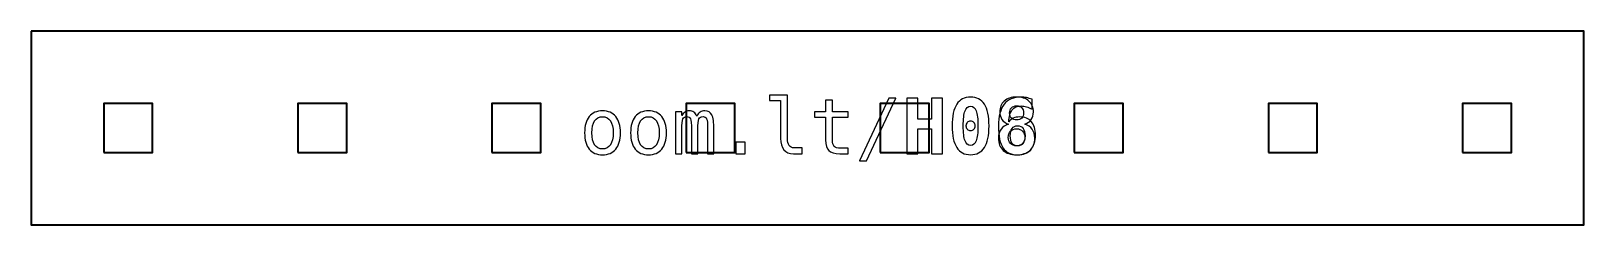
# Model space of a CAD drawing. Header units: centimetres. Extents: x -11.52 to -9.48, y -14.98 to -14.72.
import ezdxf

# ---------------------------------------------------------------- set-up
doc = ezdxf.new("R2010")
doc.units = ezdxf.units.CM
doc.header["$MEASUREMENT"] = 0
doc.layers.add('Layer 1', color=7, linetype='Continuous')

msp = doc.modelspace()

# ---------------------------------------------------------------- linework, layer by layer
at = {"layer": 'Layer 1', "color": 7, "lineweight": 35}
for points in [[(-11.42097, -14.88197), (-11.35697, -14.88197), (-11.35697, -14.81797), (-11.42097, -14.81797), (-11.42097, -14.88197)], [(-11.16697, -14.88197), (-11.10297, -14.88197), (-11.10297, -14.81797), (-11.16697, -14.81797), (-11.16697, -14.88197)], [(-10.91297, -14.88197), (-10.84897, -14.88197), (-10.84897, -14.81797), (-10.91297, -14.81797), (-10.91297, -14.88197)], [(-10.65897, -14.88197), (-10.59497, -14.88197), (-10.59497, -14.81797), (-10.65897, -14.81797), (-10.65897, -14.88197)], [(-10.40497, -14.88197), (-10.34097, -14.88197), (-10.34097, -14.81797), (-10.40497, -14.81797), (-10.40497, -14.88197)], [(-10.15097, -14.88197), (-10.08697, -14.88197), (-10.08697, -14.81797), (-10.15097, -14.81797), (-10.15097, -14.88197)], [(-9.89697, -14.88197), (-9.83297, -14.88197), (-9.83297, -14.81797), (-9.89697, -14.81797), (-9.89697, -14.88197)], [(-9.64297, -14.88197), (-9.57897, -14.88197), (-9.57897, -14.81797), (-9.64297, -14.81797), (-9.64297, -14.88197)]]:
    msp.add_lwpolyline(points, close=True, dxfattribs=at)
msp.add_open_spline([(-11.516, -14.723), (-11.516, -14.723), (-9.484, -14.723), (-9.484, -14.723), (-9.484, -14.723), (-9.484, -14.723), (-9.484, -14.977), (-9.484, -14.977), (-9.484, -14.977), (-9.484, -14.977), (-11.516, -14.977), (-11.516, -14.977), (-11.516, -14.977), (-11.516, -14.977), (-11.516, -14.723), (-11.516, -14.723)], degree=3, knots=[0, 0, 0, 0, 0.25, 0.25, 0.25, 0.25, 0.5, 0.5, 0.5, 0.5, 0.75, 0.75, 0.75, 0.75, 1, 1, 1, 1], dxfattribs=at)
at = {"layer": 'Layer 1', "color": 250}
for points, knots in [([(-10.52629, -14.8638), (-10.52629, -14.86784), (-10.52556, -14.87087), (-10.52407, -14.87292), (-10.52407, -14.87292), (-10.52259, -14.87497), (-10.52041, -14.876), (-10.51751, -14.876), (-10.51751, -14.876), (-10.51751, -14.876), (-10.50701, -14.876), (-10.50701, -14.876), (-10.50701, -14.876), (-10.50701, -14.876), (-10.50701, -14.88362), (-10.50701, -14.88362), (-10.50701, -14.88362), (-10.50701, -14.88362), (-10.51837, -14.88362), (-10.51837, -14.88362), (-10.51837, -14.88362), (-10.52376, -14.88362), (-10.52791, -14.88189), (-10.53086, -14.87844), (-10.53086, -14.87844), (-10.53381, -14.87499), (-10.53527, -14.8701), (-10.53527, -14.8638), (-10.53527, -14.8638), (-10.53527, -14.8638), (-10.53527, -14.81414), (-10.53527, -14.81414), (-10.53527, -14.81414), (-10.53527, -14.81414), (-10.54967, -14.81414), (-10.54967, -14.81414), (-10.54967, -14.81414), (-10.54967, -14.81414), (-10.54967, -14.8071), (-10.54967, -14.8071), (-10.54967, -14.8071), (-10.54967, -14.8071), (-10.52629, -14.8071), (-10.52629, -14.8071), (-10.52629, -14.8071), (-10.52629, -14.8071), (-10.52629, -14.8638), (-10.52629, -14.8638)], [0, 0, 0, 0, 0.0833333, 0.0833333, 0.0833333, 0.0833333, 0.1666667, 0.1666667, 0.1666667, 0.1666667, 0.25, 0.25, 0.25, 0.25, 0.3333333, 0.3333333, 0.3333333, 0.3333333, 0.4166667, 0.4166667, 0.4166667, 0.4166667, 0.5, 0.5, 0.5, 0.5, 0.5833333, 0.5833333, 0.5833333, 0.5833333, 0.6666667, 0.6666667, 0.6666667, 0.6666667, 0.75, 0.75, 0.75, 0.75, 0.8333333, 0.8333333, 0.8333333, 0.8333333, 0.9166667, 0.9166667, 0.9166667, 0.9166667, 1, 1, 1, 1]), ([(-10.52629, -14.8638), (-10.52629, -14.86784), (-10.52556, -14.87087), (-10.52407, -14.87292), (-10.52407, -14.87292), (-10.52259, -14.87497), (-10.52041, -14.876), (-10.51751, -14.876), (-10.51751, -14.876), (-10.51751, -14.876), (-10.50701, -14.876), (-10.50701, -14.876), (-10.50701, -14.876), (-10.50701, -14.876), (-10.50701, -14.88362), (-10.50701, -14.88362), (-10.50701, -14.88362), (-10.50701, -14.88362), (-10.51837, -14.88362), (-10.51837, -14.88362), (-10.51837, -14.88362), (-10.52376, -14.88362), (-10.52791, -14.88189), (-10.53086, -14.87844), (-10.53086, -14.87844), (-10.53381, -14.87499), (-10.53527, -14.8701), (-10.53527, -14.8638), (-10.53527, -14.8638), (-10.53527, -14.8638), (-10.53527, -14.81414), (-10.53527, -14.81414), (-10.53527, -14.81414), (-10.53527, -14.81414), (-10.54967, -14.81414), (-10.54967, -14.81414), (-10.54967, -14.81414), (-10.54967, -14.81414), (-10.54967, -14.8071), (-10.54967, -14.8071), (-10.54967, -14.8071), (-10.54967, -14.8071), (-10.52629, -14.8071), (-10.52629, -14.8071), (-10.52629, -14.8071), (-10.52629, -14.8071), (-10.52629, -14.8638), (-10.52629, -14.8638)], [0, 0, 0, 0, 0.0833333, 0.0833333, 0.0833333, 0.0833333, 0.1666667, 0.1666667, 0.1666667, 0.1666667, 0.25, 0.25, 0.25, 0.25, 0.3333333, 0.3333333, 0.3333333, 0.3333333, 0.4166667, 0.4166667, 0.4166667, 0.4166667, 0.5, 0.5, 0.5, 0.5, 0.5833333, 0.5833333, 0.5833333, 0.5833333, 0.6666667, 0.6666667, 0.6666667, 0.6666667, 0.75, 0.75, 0.75, 0.75, 0.8333333, 0.8333333, 0.8333333, 0.8333333, 0.9166667, 0.9166667, 0.9166667, 0.9166667, 1, 1, 1, 1]), ([(-10.39367, -14.81072), (-10.39367, -14.81072), (-10.38439, -14.81072), (-10.38439, -14.81072), (-10.38439, -14.81072), (-10.38439, -14.81072), (-10.42277, -14.8929), (-10.42277, -14.8929), (-10.42277, -14.8929), (-10.42277, -14.8929), (-10.43211, -14.8929), (-10.43211, -14.8929), (-10.43211, -14.8929), (-10.43211, -14.8929), (-10.39367, -14.81072), (-10.39367, -14.81072)], [0, 0, 0, 0, 0.25, 0.25, 0.25, 0.25, 0.5, 0.5, 0.5, 0.5, 0.75, 0.75, 0.75, 0.75, 1, 1, 1, 1]), ([(-10.39367, -14.81072), (-10.39367, -14.81072), (-10.38439, -14.81072), (-10.38439, -14.81072), (-10.38439, -14.81072), (-10.38439, -14.81072), (-10.42277, -14.8929), (-10.42277, -14.8929), (-10.42277, -14.8929), (-10.42277, -14.8929), (-10.43211, -14.8929), (-10.43211, -14.8929), (-10.43211, -14.8929), (-10.43211, -14.8929), (-10.39367, -14.81072), (-10.39367, -14.81072)], [0, 0, 0, 0, 0.25, 0.25, 0.25, 0.25, 0.5, 0.5, 0.5, 0.5, 0.75, 0.75, 0.75, 0.75, 1, 1, 1, 1]), ([(-10.37021, -14.81072), (-10.37021, -14.81072), (-10.35581, -14.81072), (-10.35581, -14.81072), (-10.35581, -14.81072), (-10.35581, -14.81072), (-10.35581, -14.8385), (-10.35581, -14.8385), (-10.35581, -14.8385), (-10.35581, -14.8385), (-10.33777, -14.8385), (-10.33777, -14.8385), (-10.33777, -14.8385), (-10.33777, -14.8385), (-10.33777, -14.81072), (-10.33777, -14.81072), (-10.33777, -14.81072), (-10.33777, -14.81072), (-10.32337, -14.81072), (-10.32337, -14.81072), (-10.32337, -14.81072), (-10.32337, -14.81072), (-10.32337, -14.88362), (-10.32337, -14.88362), (-10.32337, -14.88362), (-10.32337, -14.88362), (-10.33777, -14.88362), (-10.33777, -14.88362), (-10.33777, -14.88362), (-10.33777, -14.88362), (-10.33777, -14.8512), (-10.33777, -14.8512), (-10.33777, -14.8512), (-10.33777, -14.8512), (-10.35581, -14.8512), (-10.35581, -14.8512), (-10.35581, -14.8512), (-10.35581, -14.8512), (-10.35581, -14.88362), (-10.35581, -14.88362), (-10.35581, -14.88362), (-10.35581, -14.88362), (-10.37021, -14.88362), (-10.37021, -14.88362), (-10.37021, -14.88362), (-10.37021, -14.88362), (-10.37021, -14.81072), (-10.37021, -14.81072)], [0, 0, 0, 0, 0.0833333, 0.0833333, 0.0833333, 0.0833333, 0.1666667, 0.1666667, 0.1666667, 0.1666667, 0.25, 0.25, 0.25, 0.25, 0.3333333, 0.3333333, 0.3333333, 0.3333333, 0.4166667, 0.4166667, 0.4166667, 0.4166667, 0.5, 0.5, 0.5, 0.5, 0.5833333, 0.5833333, 0.5833333, 0.5833333, 0.6666667, 0.6666667, 0.6666667, 0.6666667, 0.75, 0.75, 0.75, 0.75, 0.8333333, 0.8333333, 0.8333333, 0.8333333, 0.9166667, 0.9166667, 0.9166667, 0.9166667, 1, 1, 1, 1]), ([(-10.37021, -14.81072), (-10.37021, -14.81072), (-10.35581, -14.81072), (-10.35581, -14.81072), (-10.35581, -14.81072), (-10.35581, -14.81072), (-10.35581, -14.8385), (-10.35581, -14.8385), (-10.35581, -14.8385), (-10.35581, -14.8385), (-10.33777, -14.8385), (-10.33777, -14.8385), (-10.33777, -14.8385), (-10.33777, -14.8385), (-10.33777, -14.81072), (-10.33777, -14.81072), (-10.33777, -14.81072), (-10.33777, -14.81072), (-10.32337, -14.81072), (-10.32337, -14.81072), (-10.32337, -14.81072), (-10.32337, -14.81072), (-10.32337, -14.88362), (-10.32337, -14.88362), (-10.32337, -14.88362), (-10.32337, -14.88362), (-10.33777, -14.88362), (-10.33777, -14.88362), (-10.33777, -14.88362), (-10.33777, -14.88362), (-10.33777, -14.8512), (-10.33777, -14.8512), (-10.33777, -14.8512), (-10.33777, -14.8512), (-10.35581, -14.8512), (-10.35581, -14.8512), (-10.35581, -14.8512), (-10.35581, -14.8512), (-10.35581, -14.88362), (-10.35581, -14.88362), (-10.35581, -14.88362), (-10.35581, -14.88362), (-10.37021, -14.88362), (-10.37021, -14.88362), (-10.37021, -14.88362), (-10.37021, -14.88362), (-10.37021, -14.81072), (-10.37021, -14.81072)], [0, 0, 0, 0, 0.0833333, 0.0833333, 0.0833333, 0.0833333, 0.1666667, 0.1666667, 0.1666667, 0.1666667, 0.25, 0.25, 0.25, 0.25, 0.3333333, 0.3333333, 0.3333333, 0.3333333, 0.4166667, 0.4166667, 0.4166667, 0.4166667, 0.5, 0.5, 0.5, 0.5, 0.5833333, 0.5833333, 0.5833333, 0.5833333, 0.6666667, 0.6666667, 0.6666667, 0.6666667, 0.75, 0.75, 0.75, 0.75, 0.8333333, 0.8333333, 0.8333333, 0.8333333, 0.9166667, 0.9166667, 0.9166667, 0.9166667, 1, 1, 1, 1]), ([(-10.31069, -14.84724), (-10.31069, -14.83462), (-10.30869, -14.82515), (-10.30469, -14.81885), (-10.30469, -14.81885), (-10.30067, -14.81255), (-10.29466, -14.8094), (-10.28661, -14.8094), (-10.28661, -14.8094), (-10.27854, -14.8094), (-10.27251, -14.81254), (-10.26849, -14.81882), (-10.26849, -14.81882), (-10.26449, -14.8251), (-10.26249, -14.83459), (-10.26249, -14.84724), (-10.26249, -14.84724), (-10.26249, -14.85987), (-10.26449, -14.86934), (-10.26849, -14.87562), (-10.26849, -14.87562), (-10.27251, -14.8819), (-10.27854, -14.88504), (-10.28661, -14.88504), (-10.28661, -14.88504), (-10.29466, -14.88504), (-10.30067, -14.88189), (-10.30469, -14.87559), (-10.30469, -14.87559), (-10.30869, -14.86929), (-10.31069, -14.85984), (-10.31069, -14.84724)], [0, 0, 0, 0, 0.125, 0.125, 0.125, 0.125, 0.25, 0.25, 0.25, 0.25, 0.375, 0.375, 0.375, 0.375, 0.5, 0.5, 0.5, 0.5, 0.625, 0.625, 0.625, 0.625, 0.75, 0.75, 0.75, 0.75, 0.875, 0.875, 0.875, 0.875, 1, 1, 1, 1]), ([(-10.31069, -14.84724), (-10.31069, -14.83462), (-10.30869, -14.82515), (-10.30469, -14.81885), (-10.30469, -14.81885), (-10.30067, -14.81255), (-10.29466, -14.8094), (-10.28661, -14.8094), (-10.28661, -14.8094), (-10.27854, -14.8094), (-10.27251, -14.81254), (-10.26849, -14.81882), (-10.26849, -14.81882), (-10.26449, -14.8251), (-10.26249, -14.83459), (-10.26249, -14.84724), (-10.26249, -14.84724), (-10.26249, -14.85987), (-10.26449, -14.86934), (-10.26849, -14.87562), (-10.26849, -14.87562), (-10.27251, -14.8819), (-10.27854, -14.88504), (-10.28661, -14.88504), (-10.28661, -14.88504), (-10.29466, -14.88504), (-10.30067, -14.88189), (-10.30469, -14.87559), (-10.30469, -14.87559), (-10.30869, -14.86929), (-10.31069, -14.85984), (-10.31069, -14.84724)], [0, 0, 0, 0, 0.125, 0.125, 0.125, 0.125, 0.25, 0.25, 0.25, 0.25, 0.375, 0.375, 0.375, 0.375, 0.5, 0.5, 0.5, 0.5, 0.625, 0.625, 0.625, 0.625, 0.75, 0.75, 0.75, 0.75, 0.875, 0.875, 0.875, 0.875, 1, 1, 1, 1]), ([(-10.23711, -14.84499), (-10.24079, -14.84372), (-10.24359, -14.84172), (-10.24551, -14.839), (-10.24551, -14.839), (-10.24742, -14.83629), (-10.24839, -14.83297), (-10.24839, -14.82902), (-10.24839, -14.82902), (-10.24839, -14.82297), (-10.24642, -14.81819), (-10.24247, -14.81467), (-10.24247, -14.81467), (-10.23854, -14.81115), (-10.23319, -14.8094), (-10.22641, -14.8094), (-10.22641, -14.8094), (-10.21961, -14.8094), (-10.21424, -14.81115), (-10.21031, -14.81467), (-10.21031, -14.81467), (-10.20636, -14.81819), (-10.20439, -14.82297), (-10.20439, -14.82902), (-10.20439, -14.82902), (-10.20439, -14.83294), (-10.20534, -14.83624), (-10.20722, -14.83895), (-10.20722, -14.83895), (-10.20911, -14.84167), (-10.21186, -14.84369), (-10.21547, -14.84499), (-10.21547, -14.84499), (-10.21144, -14.84622), (-10.20829, -14.84844), (-10.20601, -14.85164), (-10.20601, -14.85164), (-10.20372, -14.85482), (-10.20259, -14.85865), (-10.20259, -14.8631), (-10.20259, -14.8631), (-10.20259, -14.8701), (-10.20466, -14.87552), (-10.20879, -14.87932), (-10.20879, -14.87932), (-10.21292, -14.88314), (-10.21881, -14.88504), (-10.22641, -14.88504), (-10.22641, -14.88504), (-10.23399, -14.88504), (-10.23986, -14.88314), (-10.24399, -14.87932), (-10.24399, -14.87932), (-10.24812, -14.87552), (-10.25019, -14.8701), (-10.25019, -14.8631), (-10.25019, -14.8631), (-10.25019, -14.85862), (-10.24904, -14.85477), (-10.24672, -14.85159), (-10.24672, -14.85159), (-10.24441, -14.84839), (-10.24121, -14.84619), (-10.23711, -14.84499)], [0, 0, 0, 0, 0.0625, 0.0625, 0.0625, 0.0625, 0.125, 0.125, 0.125, 0.125, 0.1875, 0.1875, 0.1875, 0.1875, 0.25, 0.25, 0.25, 0.25, 0.3125, 0.3125, 0.3125, 0.3125, 0.375, 0.375, 0.375, 0.375, 0.4375, 0.4375, 0.4375, 0.4375, 0.5, 0.5, 0.5, 0.5, 0.5625, 0.5625, 0.5625, 0.5625, 0.625, 0.625, 0.625, 0.625, 0.6875, 0.6875, 0.6875, 0.6875, 0.75, 0.75, 0.75, 0.75, 0.8125, 0.8125, 0.8125, 0.8125, 0.875, 0.875, 0.875, 0.875, 0.9375, 0.9375, 0.9375, 0.9375, 1, 1, 1, 1]), ([(-10.20621, -14.81244), (-10.20621, -14.81244), (-10.20621, -14.82552), (-10.20621, -14.82552), (-10.20621, -14.82552), (-10.20877, -14.82405), (-10.21124, -14.82295), (-10.21361, -14.82222), (-10.21361, -14.82222), (-10.21596, -14.82149), (-10.21822, -14.82112), (-10.22041, -14.82112), (-10.22041, -14.82112), (-10.22561, -14.82112), (-10.22957, -14.82287), (-10.23229, -14.82637), (-10.23229, -14.82637), (-10.23501, -14.82987), (-10.23642, -14.83504), (-10.23656, -14.84187), (-10.23656, -14.84187), (-10.23502, -14.83975), (-10.23307, -14.83817), (-10.23071, -14.8371), (-10.23071, -14.8371), (-10.22832, -14.83605), (-10.22552, -14.83552), (-10.22231, -14.83552), (-10.22231, -14.83552), (-10.21572, -14.83552), (-10.21066, -14.8376), (-10.20707, -14.84175), (-10.20707, -14.84175), (-10.20349, -14.8459), (-10.20171, -14.85179), (-10.20171, -14.8594), (-10.20171, -14.8594), (-10.20171, -14.86757), (-10.20372, -14.8739), (-10.20774, -14.8784), (-10.20774, -14.8784), (-10.21176, -14.88289), (-10.21741, -14.88514), (-10.22471, -14.88514), (-10.22471, -14.88514), (-10.23359, -14.88514), (-10.24004, -14.88215), (-10.24406, -14.8762), (-10.24406, -14.8762), (-10.24807, -14.87024), (-10.25009, -14.86062), (-10.25009, -14.84734), (-10.25009, -14.84734), (-10.25009, -14.83472), (-10.24764, -14.82525), (-10.24272, -14.81895), (-10.24272, -14.81895), (-10.23781, -14.81265), (-10.23044, -14.8095), (-10.22061, -14.8095), (-10.22061, -14.8095), (-10.21832, -14.8095), (-10.21597, -14.80975), (-10.21356, -14.81024), (-10.21356, -14.81024), (-10.21112, -14.81072), (-10.20867, -14.81145), (-10.20621, -14.81244)], [0, 0, 0, 0, 0.0588235, 0.0588235, 0.0588235, 0.0588235, 0.1176471, 0.1176471, 0.1176471, 0.1176471, 0.1764706, 0.1764706, 0.1764706, 0.1764706, 0.2352941, 0.2352941, 0.2352941, 0.2352941, 0.2941176, 0.2941176, 0.2941176, 0.2941176, 0.3529412, 0.3529412, 0.3529412, 0.3529412, 0.4117647, 0.4117647, 0.4117647, 0.4117647, 0.4705882, 0.4705882, 0.4705882, 0.4705882, 0.5294118, 0.5294118, 0.5294118, 0.5294118, 0.5882353, 0.5882353, 0.5882353, 0.5882353, 0.6470588, 0.6470588, 0.6470588, 0.6470588, 0.7058824, 0.7058824, 0.7058824, 0.7058824, 0.7647059, 0.7647059, 0.7647059, 0.7647059, 0.8235294, 0.8235294, 0.8235294, 0.8235294, 0.8823529, 0.8823529, 0.8823529, 0.8823529, 0.9411765, 0.9411765, 0.9411765, 0.9411765, 1, 1, 1, 1]), ([(-10.76821, -14.82762), (-10.76062, -14.82762), (-10.75482, -14.83007), (-10.75081, -14.83499), (-10.75081, -14.83499), (-10.74679, -14.8399), (-10.74477, -14.84702), (-10.74477, -14.85632), (-10.74477, -14.85632), (-10.74477, -14.86567), (-10.74677, -14.87279), (-10.75077, -14.87769), (-10.75077, -14.87769), (-10.75479, -14.88259), (-10.76059, -14.88504), (-10.76821, -14.88504), (-10.76821, -14.88504), (-10.77581, -14.88504), (-10.78159, -14.88259), (-10.78561, -14.87769), (-10.78561, -14.87769), (-10.78961, -14.87279), (-10.79161, -14.86567), (-10.79161, -14.85632), (-10.79161, -14.85632), (-10.79161, -14.84702), (-10.78961, -14.8399), (-10.78561, -14.83499), (-10.78561, -14.83499), (-10.78159, -14.83007), (-10.77581, -14.82762), (-10.76821, -14.82762)], [0, 0, 0, 0, 0.125, 0.125, 0.125, 0.125, 0.25, 0.25, 0.25, 0.25, 0.375, 0.375, 0.375, 0.375, 0.5, 0.5, 0.5, 0.5, 0.625, 0.625, 0.625, 0.625, 0.75, 0.75, 0.75, 0.75, 0.875, 0.875, 0.875, 0.875, 1, 1, 1, 1]), ([(-10.76821, -14.82762), (-10.76062, -14.82762), (-10.75482, -14.83007), (-10.75081, -14.83499), (-10.75081, -14.83499), (-10.74679, -14.8399), (-10.74477, -14.84702), (-10.74477, -14.85632), (-10.74477, -14.85632), (-10.74477, -14.86567), (-10.74677, -14.87279), (-10.75077, -14.87769), (-10.75077, -14.87769), (-10.75479, -14.88259), (-10.76059, -14.88504), (-10.76821, -14.88504), (-10.76821, -14.88504), (-10.77581, -14.88504), (-10.78159, -14.88259), (-10.78561, -14.87769), (-10.78561, -14.87769), (-10.78961, -14.87279), (-10.79161, -14.86567), (-10.79161, -14.85632), (-10.79161, -14.85632), (-10.79161, -14.84702), (-10.78961, -14.8399), (-10.78561, -14.83499), (-10.78561, -14.83499), (-10.78159, -14.83007), (-10.77581, -14.82762), (-10.76821, -14.82762)], [0, 0, 0, 0, 0.125, 0.125, 0.125, 0.125, 0.25, 0.25, 0.25, 0.25, 0.375, 0.375, 0.375, 0.375, 0.5, 0.5, 0.5, 0.5, 0.625, 0.625, 0.625, 0.625, 0.75, 0.75, 0.75, 0.75, 0.875, 0.875, 0.875, 0.875, 1, 1, 1, 1]), ([(-10.70801, -14.82762), (-10.70042, -14.82762), (-10.69462, -14.83007), (-10.69061, -14.83499), (-10.69061, -14.83499), (-10.68659, -14.8399), (-10.68457, -14.84702), (-10.68457, -14.85632), (-10.68457, -14.85632), (-10.68457, -14.86567), (-10.68657, -14.87279), (-10.69057, -14.87769), (-10.69057, -14.87769), (-10.69459, -14.88259), (-10.70039, -14.88504), (-10.70801, -14.88504), (-10.70801, -14.88504), (-10.71561, -14.88504), (-10.72139, -14.88259), (-10.72541, -14.87769), (-10.72541, -14.87769), (-10.72941, -14.87279), (-10.73141, -14.86567), (-10.73141, -14.85632), (-10.73141, -14.85632), (-10.73141, -14.84702), (-10.72941, -14.8399), (-10.72541, -14.83499), (-10.72541, -14.83499), (-10.72139, -14.83007), (-10.71561, -14.82762), (-10.70801, -14.82762)], [0, 0, 0, 0, 0.125, 0.125, 0.125, 0.125, 0.25, 0.25, 0.25, 0.25, 0.375, 0.375, 0.375, 0.375, 0.5, 0.5, 0.5, 0.5, 0.625, 0.625, 0.625, 0.625, 0.75, 0.75, 0.75, 0.75, 0.875, 0.875, 0.875, 0.875, 1, 1, 1, 1]), ([(-10.70801, -14.82762), (-10.70042, -14.82762), (-10.69462, -14.83007), (-10.69061, -14.83499), (-10.69061, -14.83499), (-10.68659, -14.8399), (-10.68457, -14.84702), (-10.68457, -14.85632), (-10.68457, -14.85632), (-10.68457, -14.86567), (-10.68657, -14.87279), (-10.69057, -14.87769), (-10.69057, -14.87769), (-10.69459, -14.88259), (-10.70039, -14.88504), (-10.70801, -14.88504), (-10.70801, -14.88504), (-10.71561, -14.88504), (-10.72139, -14.88259), (-10.72541, -14.87769), (-10.72541, -14.87769), (-10.72941, -14.87279), (-10.73141, -14.86567), (-10.73141, -14.85632), (-10.73141, -14.85632), (-10.73141, -14.84702), (-10.72941, -14.8399), (-10.72541, -14.83499), (-10.72541, -14.83499), (-10.72139, -14.83007), (-10.71561, -14.82762), (-10.70801, -14.82762)], [0, 0, 0, 0, 0.125, 0.125, 0.125, 0.125, 0.25, 0.25, 0.25, 0.25, 0.375, 0.375, 0.375, 0.375, 0.5, 0.5, 0.5, 0.5, 0.625, 0.625, 0.625, 0.625, 0.75, 0.75, 0.75, 0.75, 0.875, 0.875, 0.875, 0.875, 1, 1, 1, 1]), ([(-10.64489, -14.8345), (-10.64379, -14.83215), (-10.64237, -14.83042), (-10.64066, -14.8293), (-10.64066, -14.8293), (-10.63896, -14.82819), (-10.63689, -14.82762), (-10.63449, -14.82762), (-10.63449, -14.82762), (-10.63009, -14.82762), (-10.62699, -14.82932), (-10.62519, -14.83272), (-10.62519, -14.83272), (-10.62337, -14.83612), (-10.62247, -14.84252), (-10.62247, -14.85194), (-10.62247, -14.85194), (-10.62247, -14.85194), (-10.62247, -14.88362), (-10.62247, -14.88362), (-10.62247, -14.88362), (-10.62247, -14.88362), (-10.63067, -14.88362), (-10.63067, -14.88362), (-10.63067, -14.88362), (-10.63067, -14.88362), (-10.63067, -14.85232), (-10.63067, -14.85232), (-10.63067, -14.85232), (-10.63067, -14.8446), (-10.63111, -14.83982), (-10.63197, -14.83794), (-10.63197, -14.83794), (-10.63282, -14.83607), (-10.63441, -14.83514), (-10.63669, -14.83514), (-10.63669, -14.83514), (-10.63929, -14.83514), (-10.64107, -14.83614), (-10.64204, -14.83814), (-10.64204, -14.83814), (-10.64299, -14.84014), (-10.64347, -14.84487), (-10.64347, -14.85232), (-10.64347, -14.85232), (-10.64347, -14.85232), (-10.64347, -14.88362), (-10.64347, -14.88362), (-10.64347, -14.88362), (-10.64347, -14.88362), (-10.65167, -14.88362), (-10.65167, -14.88362), (-10.65167, -14.88362), (-10.65167, -14.88362), (-10.65167, -14.85232), (-10.65167, -14.85232), (-10.65167, -14.85232), (-10.65167, -14.8445), (-10.65214, -14.83969), (-10.65307, -14.83787), (-10.65307, -14.83787), (-10.65399, -14.83605), (-10.65566, -14.83514), (-10.65807, -14.83514), (-10.65807, -14.83514), (-10.66046, -14.83514), (-10.66211, -14.83614), (-10.66302, -14.83814), (-10.66302, -14.83814), (-10.66396, -14.84014), (-10.66442, -14.84487), (-10.66442, -14.85232), (-10.66442, -14.85232), (-10.66442, -14.85232), (-10.66442, -14.88362), (-10.66442, -14.88362), (-10.66442, -14.88362), (-10.66442, -14.88362), (-10.67257, -14.88362), (-10.67257, -14.88362), (-10.67257, -14.88362), (-10.67257, -14.88362), (-10.67257, -14.82894), (-10.67257, -14.82894), (-10.67257, -14.82894), (-10.67257, -14.82894), (-10.66442, -14.82894), (-10.66442, -14.82894), (-10.66442, -14.82894), (-10.66442, -14.82894), (-10.66442, -14.83362), (-10.66442, -14.83362), (-10.66442, -14.83362), (-10.66336, -14.83167), (-10.66201, -14.83019), (-10.66039, -14.82915), (-10.66039, -14.82915), (-10.65879, -14.82814), (-10.65696, -14.82762), (-10.65491, -14.82762), (-10.65491, -14.82762), (-10.65242, -14.82762), (-10.65037, -14.82819), (-10.64872, -14.82932), (-10.64872, -14.82932), (-10.64707, -14.83047), (-10.64581, -14.83219), (-10.64489, -14.8345)], [0, 0, 0, 0, 0.037037, 0.037037, 0.037037, 0.037037, 0.0740741, 0.0740741, 0.0740741, 0.0740741, 0.1111111, 0.1111111, 0.1111111, 0.1111111, 0.1481481, 0.1481481, 0.1481481, 0.1481481, 0.1851852, 0.1851852, 0.1851852, 0.1851852, 0.2222222, 0.2222222, 0.2222222, 0.2222222, 0.2592593, 0.2592593, 0.2592593, 0.2592593, 0.2962963, 0.2962963, 0.2962963, 0.2962963, 0.3333333, 0.3333333, 0.3333333, 0.3333333, 0.3703704, 0.3703704, 0.3703704, 0.3703704, 0.4074074, 0.4074074, 0.4074074, 0.4074074, 0.4444444, 0.4444444, 0.4444444, 0.4444444, 0.4814815, 0.4814815, 0.4814815, 0.4814815, 0.5185185, 0.5185185, 0.5185185, 0.5185185, 0.5555556, 0.5555556, 0.5555556, 0.5555556, 0.5925926, 0.5925926, 0.5925926, 0.5925926, 0.6296296, 0.6296296, 0.6296296, 0.6296296, 0.6666667, 0.6666667, 0.6666667, 0.6666667, 0.7037037, 0.7037037, 0.7037037, 0.7037037, 0.7407407, 0.7407407, 0.7407407, 0.7407407, 0.7777778, 0.7777778, 0.7777778, 0.7777778, 0.8148148, 0.8148148, 0.8148148, 0.8148148, 0.8518519, 0.8518519, 0.8518519, 0.8518519, 0.8888889, 0.8888889, 0.8888889, 0.8888889, 0.9259259, 0.9259259, 0.9259259, 0.9259259, 0.962963, 0.962963, 0.962963, 0.962963, 1, 1, 1, 1]), ([(-10.64489, -14.8345), (-10.64379, -14.83215), (-10.64237, -14.83042), (-10.64066, -14.8293), (-10.64066, -14.8293), (-10.63896, -14.82819), (-10.63689, -14.82762), (-10.63449, -14.82762), (-10.63449, -14.82762), (-10.63009, -14.82762), (-10.62699, -14.82932), (-10.62519, -14.83272), (-10.62519, -14.83272), (-10.62337, -14.83612), (-10.62247, -14.84252), (-10.62247, -14.85194), (-10.62247, -14.85194), (-10.62247, -14.85194), (-10.62247, -14.88362), (-10.62247, -14.88362), (-10.62247, -14.88362), (-10.62247, -14.88362), (-10.63067, -14.88362), (-10.63067, -14.88362), (-10.63067, -14.88362), (-10.63067, -14.88362), (-10.63067, -14.85232), (-10.63067, -14.85232), (-10.63067, -14.85232), (-10.63067, -14.8446), (-10.63111, -14.83982), (-10.63197, -14.83794), (-10.63197, -14.83794), (-10.63282, -14.83607), (-10.63441, -14.83514), (-10.63669, -14.83514), (-10.63669, -14.83514), (-10.63929, -14.83514), (-10.64107, -14.83614), (-10.64204, -14.83814), (-10.64204, -14.83814), (-10.64299, -14.84014), (-10.64347, -14.84487), (-10.64347, -14.85232), (-10.64347, -14.85232), (-10.64347, -14.85232), (-10.64347, -14.88362), (-10.64347, -14.88362), (-10.64347, -14.88362), (-10.64347, -14.88362), (-10.65167, -14.88362), (-10.65167, -14.88362), (-10.65167, -14.88362), (-10.65167, -14.88362), (-10.65167, -14.85232), (-10.65167, -14.85232), (-10.65167, -14.85232), (-10.65167, -14.8445), (-10.65214, -14.83969), (-10.65307, -14.83787), (-10.65307, -14.83787), (-10.65399, -14.83605), (-10.65566, -14.83514), (-10.65807, -14.83514), (-10.65807, -14.83514), (-10.66046, -14.83514), (-10.66211, -14.83614), (-10.66302, -14.83814), (-10.66302, -14.83814), (-10.66396, -14.84014), (-10.66442, -14.84487), (-10.66442, -14.85232), (-10.66442, -14.85232), (-10.66442, -14.85232), (-10.66442, -14.88362), (-10.66442, -14.88362), (-10.66442, -14.88362), (-10.66442, -14.88362), (-10.67257, -14.88362), (-10.67257, -14.88362), (-10.67257, -14.88362), (-10.67257, -14.88362), (-10.67257, -14.82894), (-10.67257, -14.82894), (-10.67257, -14.82894), (-10.67257, -14.82894), (-10.66442, -14.82894), (-10.66442, -14.82894), (-10.66442, -14.82894), (-10.66442, -14.82894), (-10.66442, -14.83362), (-10.66442, -14.83362), (-10.66442, -14.83362), (-10.66336, -14.83167), (-10.66201, -14.83019), (-10.66039, -14.82915), (-10.66039, -14.82915), (-10.65879, -14.82814), (-10.65696, -14.82762), (-10.65491, -14.82762), (-10.65491, -14.82762), (-10.65242, -14.82762), (-10.65037, -14.82819), (-10.64872, -14.82932), (-10.64872, -14.82932), (-10.64707, -14.83047), (-10.64581, -14.83219), (-10.64489, -14.8345)], [0, 0, 0, 0, 0.037037, 0.037037, 0.037037, 0.037037, 0.0740741, 0.0740741, 0.0740741, 0.0740741, 0.1111111, 0.1111111, 0.1111111, 0.1111111, 0.1481481, 0.1481481, 0.1481481, 0.1481481, 0.1851852, 0.1851852, 0.1851852, 0.1851852, 0.2222222, 0.2222222, 0.2222222, 0.2222222, 0.2592593, 0.2592593, 0.2592593, 0.2592593, 0.2962963, 0.2962963, 0.2962963, 0.2962963, 0.3333333, 0.3333333, 0.3333333, 0.3333333, 0.3703704, 0.3703704, 0.3703704, 0.3703704, 0.4074074, 0.4074074, 0.4074074, 0.4074074, 0.4444444, 0.4444444, 0.4444444, 0.4444444, 0.4814815, 0.4814815, 0.4814815, 0.4814815, 0.5185185, 0.5185185, 0.5185185, 0.5185185, 0.5555556, 0.5555556, 0.5555556, 0.5555556, 0.5925926, 0.5925926, 0.5925926, 0.5925926, 0.6296296, 0.6296296, 0.6296296, 0.6296296, 0.6666667, 0.6666667, 0.6666667, 0.6666667, 0.7037037, 0.7037037, 0.7037037, 0.7037037, 0.7407407, 0.7407407, 0.7407407, 0.7407407, 0.7777778, 0.7777778, 0.7777778, 0.7777778, 0.8148148, 0.8148148, 0.8148148, 0.8148148, 0.8518519, 0.8518519, 0.8518519, 0.8518519, 0.8888889, 0.8888889, 0.8888889, 0.8888889, 0.9259259, 0.9259259, 0.9259259, 0.9259259, 0.962963, 0.962963, 0.962963, 0.962963, 1, 1, 1, 1]), ([(-10.46731, -14.8134), (-10.46731, -14.8134), (-10.46731, -14.82894), (-10.46731, -14.82894), (-10.46731, -14.82894), (-10.46731, -14.82894), (-10.44689, -14.82894), (-10.44689, -14.82894), (-10.44689, -14.82894), (-10.44689, -14.82894), (-10.44689, -14.83592), (-10.44689, -14.83592), (-10.44689, -14.83592), (-10.44689, -14.83592), (-10.46731, -14.83592), (-10.46731, -14.83592), (-10.46731, -14.83592), (-10.46731, -14.83592), (-10.46731, -14.8656), (-10.46731, -14.8656), (-10.46731, -14.8656), (-10.46731, -14.86964), (-10.46654, -14.87245), (-10.46501, -14.87404), (-10.46501, -14.87404), (-10.46347, -14.87564), (-10.46081, -14.87644), (-10.45701, -14.87644), (-10.45701, -14.87644), (-10.45701, -14.87644), (-10.44689, -14.87644), (-10.44689, -14.87644), (-10.44689, -14.87644), (-10.44689, -14.87644), (-10.44689, -14.88362), (-10.44689, -14.88362), (-10.44689, -14.88362), (-10.44689, -14.88362), (-10.45787, -14.88362), (-10.45787, -14.88362), (-10.45787, -14.88362), (-10.46462, -14.88362), (-10.46937, -14.88227), (-10.47214, -14.87957), (-10.47214, -14.87957), (-10.47491, -14.87687), (-10.47629, -14.8722), (-10.47629, -14.8656), (-10.47629, -14.8656), (-10.47629, -14.8656), (-10.47629, -14.83592), (-10.47629, -14.83592), (-10.47629, -14.83592), (-10.47629, -14.83592), (-10.49089, -14.83592), (-10.49089, -14.83592), (-10.49089, -14.83592), (-10.49089, -14.83592), (-10.49089, -14.82894), (-10.49089, -14.82894), (-10.49089, -14.82894), (-10.49089, -14.82894), (-10.47629, -14.82894), (-10.47629, -14.82894), (-10.47629, -14.82894), (-10.47629, -14.82894), (-10.47629, -14.8134), (-10.47629, -14.8134), (-10.47629, -14.8134), (-10.47629, -14.8134), (-10.46731, -14.8134), (-10.46731, -14.8134)], [0, 0, 0, 0, 0.0555556, 0.0555556, 0.0555556, 0.0555556, 0.1111111, 0.1111111, 0.1111111, 0.1111111, 0.1666667, 0.1666667, 0.1666667, 0.1666667, 0.2222222, 0.2222222, 0.2222222, 0.2222222, 0.2777778, 0.2777778, 0.2777778, 0.2777778, 0.3333333, 0.3333333, 0.3333333, 0.3333333, 0.3888889, 0.3888889, 0.3888889, 0.3888889, 0.4444444, 0.4444444, 0.4444444, 0.4444444, 0.5, 0.5, 0.5, 0.5, 0.5555556, 0.5555556, 0.5555556, 0.5555556, 0.6111111, 0.6111111, 0.6111111, 0.6111111, 0.6666667, 0.6666667, 0.6666667, 0.6666667, 0.7222222, 0.7222222, 0.7222222, 0.7222222, 0.7777778, 0.7777778, 0.7777778, 0.7777778, 0.8333333, 0.8333333, 0.8333333, 0.8333333, 0.8888889, 0.8888889, 0.8888889, 0.8888889, 0.9444444, 0.9444444, 0.9444444, 0.9444444, 1, 1, 1, 1]), ([(-10.46731, -14.8134), (-10.46731, -14.8134), (-10.46731, -14.82894), (-10.46731, -14.82894), (-10.46731, -14.82894), (-10.46731, -14.82894), (-10.44689, -14.82894), (-10.44689, -14.82894), (-10.44689, -14.82894), (-10.44689, -14.82894), (-10.44689, -14.83592), (-10.44689, -14.83592), (-10.44689, -14.83592), (-10.44689, -14.83592), (-10.46731, -14.83592), (-10.46731, -14.83592), (-10.46731, -14.83592), (-10.46731, -14.83592), (-10.46731, -14.8656), (-10.46731, -14.8656), (-10.46731, -14.8656), (-10.46731, -14.86964), (-10.46654, -14.87245), (-10.46501, -14.87404), (-10.46501, -14.87404), (-10.46347, -14.87564), (-10.46081, -14.87644), (-10.45701, -14.87644), (-10.45701, -14.87644), (-10.45701, -14.87644), (-10.44689, -14.87644), (-10.44689, -14.87644), (-10.44689, -14.87644), (-10.44689, -14.87644), (-10.44689, -14.88362), (-10.44689, -14.88362), (-10.44689, -14.88362), (-10.44689, -14.88362), (-10.45787, -14.88362), (-10.45787, -14.88362), (-10.45787, -14.88362), (-10.46462, -14.88362), (-10.46937, -14.88227), (-10.47214, -14.87957), (-10.47214, -14.87957), (-10.47491, -14.87687), (-10.47629, -14.8722), (-10.47629, -14.8656), (-10.47629, -14.8656), (-10.47629, -14.8656), (-10.47629, -14.83592), (-10.47629, -14.83592), (-10.47629, -14.83592), (-10.47629, -14.83592), (-10.49089, -14.83592), (-10.49089, -14.83592), (-10.49089, -14.83592), (-10.49089, -14.83592), (-10.49089, -14.82894), (-10.49089, -14.82894), (-10.49089, -14.82894), (-10.49089, -14.82894), (-10.47629, -14.82894), (-10.47629, -14.82894), (-10.47629, -14.82894), (-10.47629, -14.82894), (-10.47629, -14.8134), (-10.47629, -14.8134), (-10.47629, -14.8134), (-10.47629, -14.8134), (-10.46731, -14.8134), (-10.46731, -14.8134)], [0, 0, 0, 0, 0.0555556, 0.0555556, 0.0555556, 0.0555556, 0.1111111, 0.1111111, 0.1111111, 0.1111111, 0.1666667, 0.1666667, 0.1666667, 0.1666667, 0.2222222, 0.2222222, 0.2222222, 0.2222222, 0.2777778, 0.2777778, 0.2777778, 0.2777778, 0.3333333, 0.3333333, 0.3333333, 0.3333333, 0.3888889, 0.3888889, 0.3888889, 0.3888889, 0.4444444, 0.4444444, 0.4444444, 0.4444444, 0.5, 0.5, 0.5, 0.5, 0.5555556, 0.5555556, 0.5555556, 0.5555556, 0.6111111, 0.6111111, 0.6111111, 0.6111111, 0.6666667, 0.6666667, 0.6666667, 0.6666667, 0.7222222, 0.7222222, 0.7222222, 0.7222222, 0.7777778, 0.7777778, 0.7777778, 0.7777778, 0.8333333, 0.8333333, 0.8333333, 0.8333333, 0.8888889, 0.8888889, 0.8888889, 0.8888889, 0.9444444, 0.9444444, 0.9444444, 0.9444444, 1, 1, 1, 1]), ([(-10.28661, -14.8216), (-10.28994, -14.8216), (-10.29236, -14.82364), (-10.29389, -14.8277), (-10.29389, -14.8277), (-10.29542, -14.83179), (-10.29619, -14.83829), (-10.29619, -14.84724), (-10.29619, -14.84724), (-10.29619, -14.85617), (-10.29542, -14.86265), (-10.29389, -14.86674), (-10.29389, -14.86674), (-10.29236, -14.8708), (-10.28994, -14.87284), (-10.28661, -14.87284), (-10.28661, -14.87284), (-10.28326, -14.87284), (-10.28082, -14.8708), (-10.27929, -14.86674), (-10.27929, -14.86674), (-10.27776, -14.86265), (-10.27699, -14.85617), (-10.27699, -14.84724), (-10.27699, -14.84724), (-10.27699, -14.83829), (-10.27776, -14.83179), (-10.27929, -14.8277), (-10.27929, -14.8277), (-10.28082, -14.82364), (-10.28326, -14.8216), (-10.28661, -14.8216)], [0, 0, 0, 0, 0.125, 0.125, 0.125, 0.125, 0.25, 0.25, 0.25, 0.25, 0.375, 0.375, 0.375, 0.375, 0.5, 0.5, 0.5, 0.5, 0.625, 0.625, 0.625, 0.625, 0.75, 0.75, 0.75, 0.75, 0.875, 0.875, 0.875, 0.875, 1, 1, 1, 1]), ([(-10.28661, -14.8216), (-10.28994, -14.8216), (-10.29236, -14.82364), (-10.29389, -14.8277), (-10.29389, -14.8277), (-10.29542, -14.83179), (-10.29619, -14.83829), (-10.29619, -14.84724), (-10.29619, -14.84724), (-10.29619, -14.85617), (-10.29542, -14.86265), (-10.29389, -14.86674), (-10.29389, -14.86674), (-10.29236, -14.8708), (-10.28994, -14.87284), (-10.28661, -14.87284), (-10.28661, -14.87284), (-10.28326, -14.87284), (-10.28082, -14.8708), (-10.27929, -14.86674), (-10.27929, -14.86674), (-10.27776, -14.86265), (-10.27699, -14.85617), (-10.27699, -14.84724), (-10.27699, -14.84724), (-10.27699, -14.83829), (-10.27776, -14.83179), (-10.27929, -14.8277), (-10.27929, -14.8277), (-10.28082, -14.82364), (-10.28326, -14.8216), (-10.28661, -14.8216)], [0, 0, 0, 0, 0.125, 0.125, 0.125, 0.125, 0.25, 0.25, 0.25, 0.25, 0.375, 0.375, 0.375, 0.375, 0.5, 0.5, 0.5, 0.5, 0.625, 0.625, 0.625, 0.625, 0.75, 0.75, 0.75, 0.75, 0.875, 0.875, 0.875, 0.875, 1, 1, 1, 1]), ([(-10.23559, -14.8302), (-10.23559, -14.83305), (-10.23477, -14.83534), (-10.23312, -14.837), (-10.23312, -14.837), (-10.23149, -14.83869), (-10.22924, -14.83952), (-10.22641, -14.83952), (-10.22641, -14.83952), (-10.22356, -14.83952), (-10.22129, -14.83869), (-10.21966, -14.837), (-10.21966, -14.837), (-10.21801, -14.83534), (-10.21719, -14.83305), (-10.21719, -14.8302), (-10.21719, -14.8302), (-10.21719, -14.82737), (-10.21801, -14.82514), (-10.21966, -14.82349), (-10.21966, -14.82349), (-10.22129, -14.82184), (-10.22356, -14.82102), (-10.22641, -14.82102), (-10.22641, -14.82102), (-10.22921, -14.82102), (-10.23144, -14.82185), (-10.23311, -14.8235), (-10.23311, -14.8235), (-10.23476, -14.82517), (-10.23559, -14.8274), (-10.23559, -14.8302)], [0, 0, 0, 0, 0.125, 0.125, 0.125, 0.125, 0.25, 0.25, 0.25, 0.25, 0.375, 0.375, 0.375, 0.375, 0.5, 0.5, 0.5, 0.5, 0.625, 0.625, 0.625, 0.625, 0.75, 0.75, 0.75, 0.75, 0.875, 0.875, 0.875, 0.875, 1, 1, 1, 1]), ([(-10.76821, -14.83524), (-10.77277, -14.83524), (-10.77622, -14.837), (-10.77857, -14.84055), (-10.77857, -14.84055), (-10.78092, -14.8441), (-10.78209, -14.84937), (-10.78209, -14.85632), (-10.78209, -14.85632), (-10.78209, -14.86325), (-10.78092, -14.8685), (-10.77857, -14.87207), (-10.77857, -14.87207), (-10.77622, -14.87564), (-10.77277, -14.87742), (-10.76821, -14.87742), (-10.76821, -14.87742), (-10.76362, -14.87742), (-10.76016, -14.87564), (-10.75781, -14.87207), (-10.75781, -14.87207), (-10.75546, -14.8685), (-10.75429, -14.86325), (-10.75429, -14.85632), (-10.75429, -14.85632), (-10.75429, -14.84937), (-10.75546, -14.8441), (-10.75781, -14.84055), (-10.75781, -14.84055), (-10.76016, -14.837), (-10.76362, -14.83524), (-10.76821, -14.83524)], [0, 0, 0, 0, 0.125, 0.125, 0.125, 0.125, 0.25, 0.25, 0.25, 0.25, 0.375, 0.375, 0.375, 0.375, 0.5, 0.5, 0.5, 0.5, 0.625, 0.625, 0.625, 0.625, 0.75, 0.75, 0.75, 0.75, 0.875, 0.875, 0.875, 0.875, 1, 1, 1, 1]), ([(-10.76821, -14.83524), (-10.77277, -14.83524), (-10.77622, -14.837), (-10.77857, -14.84055), (-10.77857, -14.84055), (-10.78092, -14.8441), (-10.78209, -14.84937), (-10.78209, -14.85632), (-10.78209, -14.85632), (-10.78209, -14.86325), (-10.78092, -14.8685), (-10.77857, -14.87207), (-10.77857, -14.87207), (-10.77622, -14.87564), (-10.77277, -14.87742), (-10.76821, -14.87742), (-10.76821, -14.87742), (-10.76362, -14.87742), (-10.76016, -14.87564), (-10.75781, -14.87207), (-10.75781, -14.87207), (-10.75546, -14.8685), (-10.75429, -14.86325), (-10.75429, -14.85632), (-10.75429, -14.85632), (-10.75429, -14.84937), (-10.75546, -14.8441), (-10.75781, -14.84055), (-10.75781, -14.84055), (-10.76016, -14.837), (-10.76362, -14.83524), (-10.76821, -14.83524)], [0, 0, 0, 0, 0.125, 0.125, 0.125, 0.125, 0.25, 0.25, 0.25, 0.25, 0.375, 0.375, 0.375, 0.375, 0.5, 0.5, 0.5, 0.5, 0.625, 0.625, 0.625, 0.625, 0.75, 0.75, 0.75, 0.75, 0.875, 0.875, 0.875, 0.875, 1, 1, 1, 1]), ([(-10.70801, -14.83524), (-10.71257, -14.83524), (-10.71602, -14.837), (-10.71837, -14.84055), (-10.71837, -14.84055), (-10.72072, -14.8441), (-10.72189, -14.84937), (-10.72189, -14.85632), (-10.72189, -14.85632), (-10.72189, -14.86325), (-10.72072, -14.8685), (-10.71837, -14.87207), (-10.71837, -14.87207), (-10.71602, -14.87564), (-10.71257, -14.87742), (-10.70801, -14.87742), (-10.70801, -14.87742), (-10.70342, -14.87742), (-10.69996, -14.87564), (-10.69761, -14.87207), (-10.69761, -14.87207), (-10.69526, -14.8685), (-10.69409, -14.86325), (-10.69409, -14.85632), (-10.69409, -14.85632), (-10.69409, -14.84937), (-10.69526, -14.8441), (-10.69761, -14.84055), (-10.69761, -14.84055), (-10.69996, -14.837), (-10.70342, -14.83524), (-10.70801, -14.83524)], [0, 0, 0, 0, 0.125, 0.125, 0.125, 0.125, 0.25, 0.25, 0.25, 0.25, 0.375, 0.375, 0.375, 0.375, 0.5, 0.5, 0.5, 0.5, 0.625, 0.625, 0.625, 0.625, 0.75, 0.75, 0.75, 0.75, 0.875, 0.875, 0.875, 0.875, 1, 1, 1, 1]), ([(-10.70801, -14.83524), (-10.71257, -14.83524), (-10.71602, -14.837), (-10.71837, -14.84055), (-10.71837, -14.84055), (-10.72072, -14.8441), (-10.72189, -14.84937), (-10.72189, -14.85632), (-10.72189, -14.85632), (-10.72189, -14.86325), (-10.72072, -14.8685), (-10.71837, -14.87207), (-10.71837, -14.87207), (-10.71602, -14.87564), (-10.71257, -14.87742), (-10.70801, -14.87742), (-10.70801, -14.87742), (-10.70342, -14.87742), (-10.69996, -14.87564), (-10.69761, -14.87207), (-10.69761, -14.87207), (-10.69526, -14.8685), (-10.69409, -14.86325), (-10.69409, -14.85632), (-10.69409, -14.85632), (-10.69409, -14.84937), (-10.69526, -14.8441), (-10.69761, -14.84055), (-10.69761, -14.84055), (-10.69996, -14.837), (-10.70342, -14.83524), (-10.70801, -14.83524)], [0, 0, 0, 0, 0.125, 0.125, 0.125, 0.125, 0.25, 0.25, 0.25, 0.25, 0.375, 0.375, 0.375, 0.375, 0.5, 0.5, 0.5, 0.5, 0.625, 0.625, 0.625, 0.625, 0.75, 0.75, 0.75, 0.75, 0.875, 0.875, 0.875, 0.875, 1, 1, 1, 1]), ([(-10.29267, -14.84724), (-10.29267, -14.84552), (-10.29209, -14.84407), (-10.29091, -14.8429), (-10.29091, -14.8429), (-10.28974, -14.84172), (-10.28831, -14.84114), (-10.28661, -14.84114), (-10.28661, -14.84114), (-10.28489, -14.84114), (-10.28344, -14.84172), (-10.28227, -14.8429), (-10.28227, -14.8429), (-10.28109, -14.84407), (-10.28051, -14.84552), (-10.28051, -14.84724), (-10.28051, -14.84724), (-10.28051, -14.84894), (-10.28109, -14.85037), (-10.28227, -14.85154), (-10.28227, -14.85154), (-10.28344, -14.85272), (-10.28489, -14.8533), (-10.28661, -14.8533), (-10.28661, -14.8533), (-10.28831, -14.8533), (-10.28974, -14.85272), (-10.29091, -14.85157), (-10.29091, -14.85157), (-10.29209, -14.85042), (-10.29267, -14.84897), (-10.29267, -14.84724)], [0, 0, 0, 0, 0.125, 0.125, 0.125, 0.125, 0.25, 0.25, 0.25, 0.25, 0.375, 0.375, 0.375, 0.375, 0.5, 0.5, 0.5, 0.5, 0.625, 0.625, 0.625, 0.625, 0.75, 0.75, 0.75, 0.75, 0.875, 0.875, 0.875, 0.875, 1, 1, 1, 1]), ([(-10.29267, -14.84724), (-10.29267, -14.84552), (-10.29209, -14.84407), (-10.29091, -14.8429), (-10.29091, -14.8429), (-10.28974, -14.84172), (-10.28831, -14.84114), (-10.28661, -14.84114), (-10.28661, -14.84114), (-10.28489, -14.84114), (-10.28344, -14.84172), (-10.28227, -14.8429), (-10.28227, -14.8429), (-10.28109, -14.84407), (-10.28051, -14.84552), (-10.28051, -14.84724), (-10.28051, -14.84724), (-10.28051, -14.84894), (-10.28109, -14.85037), (-10.28227, -14.85154), (-10.28227, -14.85154), (-10.28344, -14.85272), (-10.28489, -14.8533), (-10.28661, -14.8533), (-10.28661, -14.8533), (-10.28831, -14.8533), (-10.28974, -14.85272), (-10.29091, -14.85157), (-10.29091, -14.85157), (-10.29209, -14.85042), (-10.29267, -14.84897), (-10.29267, -14.84724)], [0, 0, 0, 0, 0.125, 0.125, 0.125, 0.125, 0.25, 0.25, 0.25, 0.25, 0.375, 0.375, 0.375, 0.375, 0.5, 0.5, 0.5, 0.5, 0.625, 0.625, 0.625, 0.625, 0.75, 0.75, 0.75, 0.75, 0.875, 0.875, 0.875, 0.875, 1, 1, 1, 1]), ([(-10.22641, -14.85109), (-10.22964, -14.85109), (-10.23224, -14.8521), (-10.23422, -14.85414), (-10.23422, -14.85414), (-10.23621, -14.85617), (-10.23721, -14.85887), (-10.23721, -14.86224), (-10.23721, -14.86224), (-10.23721, -14.86559), (-10.23621, -14.86829), (-10.23422, -14.87034), (-10.23422, -14.87034), (-10.23224, -14.87239), (-10.22964, -14.87342), (-10.22641, -14.87342), (-10.22641, -14.87342), (-10.22319, -14.87342), (-10.22057, -14.87237), (-10.21857, -14.87029), (-10.21857, -14.87029), (-10.21657, -14.8682), (-10.21557, -14.86552), (-10.21557, -14.86224), (-10.21557, -14.86224), (-10.21557, -14.85887), (-10.21657, -14.85617), (-10.21856, -14.85414), (-10.21856, -14.85414), (-10.22054, -14.8521), (-10.22316, -14.85109), (-10.22641, -14.85109)], [0, 0, 0, 0, 0.125, 0.125, 0.125, 0.125, 0.25, 0.25, 0.25, 0.25, 0.375, 0.375, 0.375, 0.375, 0.5, 0.5, 0.5, 0.5, 0.625, 0.625, 0.625, 0.625, 0.75, 0.75, 0.75, 0.75, 0.875, 0.875, 0.875, 0.875, 1, 1, 1, 1]), ([(-10.22509, -14.84709), (-10.22821, -14.84709), (-10.23059, -14.84822), (-10.23224, -14.85049), (-10.23224, -14.85049), (-10.23389, -14.85275), (-10.23471, -14.85602), (-10.23471, -14.86032), (-10.23471, -14.86032), (-10.23471, -14.86459), (-10.23389, -14.86785), (-10.23224, -14.87012), (-10.23224, -14.87012), (-10.23059, -14.87239), (-10.22821, -14.87352), (-10.22509, -14.87352), (-10.22509, -14.87352), (-10.22196, -14.87352), (-10.21956, -14.87239), (-10.21789, -14.87012), (-10.21789, -14.87012), (-10.21621, -14.86785), (-10.21537, -14.86459), (-10.21537, -14.86032), (-10.21537, -14.86032), (-10.21537, -14.85605), (-10.21621, -14.85279), (-10.21789, -14.8505), (-10.21789, -14.8505), (-10.21956, -14.84822), (-10.22196, -14.84709), (-10.22509, -14.84709)], [0, 0, 0, 0, 0.125, 0.125, 0.125, 0.125, 0.25, 0.25, 0.25, 0.25, 0.375, 0.375, 0.375, 0.375, 0.5, 0.5, 0.5, 0.5, 0.625, 0.625, 0.625, 0.625, 0.75, 0.75, 0.75, 0.75, 0.875, 0.875, 0.875, 0.875, 1, 1, 1, 1]), ([(-10.59381, -14.86872), (-10.59381, -14.86872), (-10.58151, -14.86872), (-10.58151, -14.86872), (-10.58151, -14.86872), (-10.58151, -14.86872), (-10.58151, -14.88362), (-10.58151, -14.88362), (-10.58151, -14.88362), (-10.58151, -14.88362), (-10.59381, -14.88362), (-10.59381, -14.88362), (-10.59381, -14.88362), (-10.59381, -14.88362), (-10.59381, -14.86872), (-10.59381, -14.86872)], [0, 0, 0, 0, 0.25, 0.25, 0.25, 0.25, 0.5, 0.5, 0.5, 0.5, 0.75, 0.75, 0.75, 0.75, 1, 1, 1, 1]), ([(-10.59381, -14.86872), (-10.59381, -14.86872), (-10.58151, -14.86872), (-10.58151, -14.86872), (-10.58151, -14.86872), (-10.58151, -14.86872), (-10.58151, -14.88362), (-10.58151, -14.88362), (-10.58151, -14.88362), (-10.58151, -14.88362), (-10.59381, -14.88362), (-10.59381, -14.88362), (-10.59381, -14.88362), (-10.59381, -14.88362), (-10.59381, -14.86872), (-10.59381, -14.86872)], [0, 0, 0, 0, 0.25, 0.25, 0.25, 0.25, 0.5, 0.5, 0.5, 0.5, 0.75, 0.75, 0.75, 0.75, 1, 1, 1, 1])]:
    msp.add_open_spline(points, degree=3, knots=knots, dxfattribs=at)
at = {"layer": 'Layer 1', "color": 7, "lineweight": 20}
for points, knots in [([(-10.52629, -14.8638), (-10.52629, -14.86784), (-10.52556, -14.87087), (-10.52407, -14.87292), (-10.52407, -14.87292), (-10.52259, -14.87497), (-10.52041, -14.876), (-10.51751, -14.876), (-10.51751, -14.876), (-10.51751, -14.876), (-10.50701, -14.876), (-10.50701, -14.876), (-10.50701, -14.876), (-10.50701, -14.876), (-10.50701, -14.88362), (-10.50701, -14.88362), (-10.50701, -14.88362), (-10.50701, -14.88362), (-10.51837, -14.88362), (-10.51837, -14.88362), (-10.51837, -14.88362), (-10.52376, -14.88362), (-10.52791, -14.88189), (-10.53086, -14.87844), (-10.53086, -14.87844), (-10.53381, -14.87499), (-10.53527, -14.8701), (-10.53527, -14.8638), (-10.53527, -14.8638), (-10.53527, -14.8638), (-10.53527, -14.81414), (-10.53527, -14.81414), (-10.53527, -14.81414), (-10.53527, -14.81414), (-10.54967, -14.81414), (-10.54967, -14.81414), (-10.54967, -14.81414), (-10.54967, -14.81414), (-10.54967, -14.8071), (-10.54967, -14.8071), (-10.54967, -14.8071), (-10.54967, -14.8071), (-10.52629, -14.8071), (-10.52629, -14.8071), (-10.52629, -14.8071), (-10.52629, -14.8071), (-10.52629, -14.8638), (-10.52629, -14.8638)], [0, 0, 0, 0, 0.0833333, 0.0833333, 0.0833333, 0.0833333, 0.1666667, 0.1666667, 0.1666667, 0.1666667, 0.25, 0.25, 0.25, 0.25, 0.3333333, 0.3333333, 0.3333333, 0.3333333, 0.4166667, 0.4166667, 0.4166667, 0.4166667, 0.5, 0.5, 0.5, 0.5, 0.5833333, 0.5833333, 0.5833333, 0.5833333, 0.6666667, 0.6666667, 0.6666667, 0.6666667, 0.75, 0.75, 0.75, 0.75, 0.8333333, 0.8333333, 0.8333333, 0.8333333, 0.9166667, 0.9166667, 0.9166667, 0.9166667, 1, 1, 1, 1]), ([(-10.39367, -14.81072), (-10.39367, -14.81072), (-10.38439, -14.81072), (-10.38439, -14.81072), (-10.38439, -14.81072), (-10.38439, -14.81072), (-10.42277, -14.8929), (-10.42277, -14.8929), (-10.42277, -14.8929), (-10.42277, -14.8929), (-10.43211, -14.8929), (-10.43211, -14.8929), (-10.43211, -14.8929), (-10.43211, -14.8929), (-10.39367, -14.81072), (-10.39367, -14.81072)], [0, 0, 0, 0, 0.25, 0.25, 0.25, 0.25, 0.5, 0.5, 0.5, 0.5, 0.75, 0.75, 0.75, 0.75, 1, 1, 1, 1]), ([(-10.37021, -14.81072), (-10.37021, -14.81072), (-10.35581, -14.81072), (-10.35581, -14.81072), (-10.35581, -14.81072), (-10.35581, -14.81072), (-10.35581, -14.8385), (-10.35581, -14.8385), (-10.35581, -14.8385), (-10.35581, -14.8385), (-10.33777, -14.8385), (-10.33777, -14.8385), (-10.33777, -14.8385), (-10.33777, -14.8385), (-10.33777, -14.81072), (-10.33777, -14.81072), (-10.33777, -14.81072), (-10.33777, -14.81072), (-10.32337, -14.81072), (-10.32337, -14.81072), (-10.32337, -14.81072), (-10.32337, -14.81072), (-10.32337, -14.88362), (-10.32337, -14.88362), (-10.32337, -14.88362), (-10.32337, -14.88362), (-10.33777, -14.88362), (-10.33777, -14.88362), (-10.33777, -14.88362), (-10.33777, -14.88362), (-10.33777, -14.8512), (-10.33777, -14.8512), (-10.33777, -14.8512), (-10.33777, -14.8512), (-10.35581, -14.8512), (-10.35581, -14.8512), (-10.35581, -14.8512), (-10.35581, -14.8512), (-10.35581, -14.88362), (-10.35581, -14.88362), (-10.35581, -14.88362), (-10.35581, -14.88362), (-10.37021, -14.88362), (-10.37021, -14.88362), (-10.37021, -14.88362), (-10.37021, -14.88362), (-10.37021, -14.81072), (-10.37021, -14.81072)], [0, 0, 0, 0, 0.0833333, 0.0833333, 0.0833333, 0.0833333, 0.1666667, 0.1666667, 0.1666667, 0.1666667, 0.25, 0.25, 0.25, 0.25, 0.3333333, 0.3333333, 0.3333333, 0.3333333, 0.4166667, 0.4166667, 0.4166667, 0.4166667, 0.5, 0.5, 0.5, 0.5, 0.5833333, 0.5833333, 0.5833333, 0.5833333, 0.6666667, 0.6666667, 0.6666667, 0.6666667, 0.75, 0.75, 0.75, 0.75, 0.8333333, 0.8333333, 0.8333333, 0.8333333, 0.9166667, 0.9166667, 0.9166667, 0.9166667, 1, 1, 1, 1]), ([(-10.31069, -14.84724), (-10.31069, -14.83462), (-10.30869, -14.82515), (-10.30469, -14.81885), (-10.30469, -14.81885), (-10.30067, -14.81255), (-10.29466, -14.8094), (-10.28661, -14.8094), (-10.28661, -14.8094), (-10.27854, -14.8094), (-10.27251, -14.81254), (-10.26849, -14.81882), (-10.26849, -14.81882), (-10.26449, -14.8251), (-10.26249, -14.83459), (-10.26249, -14.84724), (-10.26249, -14.84724), (-10.26249, -14.85987), (-10.26449, -14.86934), (-10.26849, -14.87562), (-10.26849, -14.87562), (-10.27251, -14.8819), (-10.27854, -14.88504), (-10.28661, -14.88504), (-10.28661, -14.88504), (-10.29466, -14.88504), (-10.30067, -14.88189), (-10.30469, -14.87559), (-10.30469, -14.87559), (-10.30869, -14.86929), (-10.31069, -14.85984), (-10.31069, -14.84724)], [0, 0, 0, 0, 0.125, 0.125, 0.125, 0.125, 0.25, 0.25, 0.25, 0.25, 0.375, 0.375, 0.375, 0.375, 0.5, 0.5, 0.5, 0.5, 0.625, 0.625, 0.625, 0.625, 0.75, 0.75, 0.75, 0.75, 0.875, 0.875, 0.875, 0.875, 1, 1, 1, 1]), ([(-10.20621, -14.81244), (-10.20621, -14.81244), (-10.20621, -14.82552), (-10.20621, -14.82552), (-10.20621, -14.82552), (-10.20877, -14.82405), (-10.21124, -14.82295), (-10.21361, -14.82222), (-10.21361, -14.82222), (-10.21596, -14.82149), (-10.21822, -14.82112), (-10.22041, -14.82112), (-10.22041, -14.82112), (-10.22561, -14.82112), (-10.22957, -14.82287), (-10.23229, -14.82637), (-10.23229, -14.82637), (-10.23501, -14.82987), (-10.23642, -14.83504), (-10.23656, -14.84187), (-10.23656, -14.84187), (-10.23502, -14.83975), (-10.23307, -14.83817), (-10.23071, -14.8371), (-10.23071, -14.8371), (-10.22832, -14.83605), (-10.22552, -14.83552), (-10.22231, -14.83552), (-10.22231, -14.83552), (-10.21572, -14.83552), (-10.21066, -14.8376), (-10.20707, -14.84175), (-10.20707, -14.84175), (-10.20349, -14.8459), (-10.20171, -14.85179), (-10.20171, -14.8594), (-10.20171, -14.8594), (-10.20171, -14.86757), (-10.20372, -14.8739), (-10.20774, -14.8784), (-10.20774, -14.8784), (-10.21176, -14.88289), (-10.21741, -14.88514), (-10.22471, -14.88514), (-10.22471, -14.88514), (-10.23359, -14.88514), (-10.24004, -14.88215), (-10.24406, -14.8762), (-10.24406, -14.8762), (-10.24807, -14.87024), (-10.25009, -14.86062), (-10.25009, -14.84734), (-10.25009, -14.84734), (-10.25009, -14.83472), (-10.24764, -14.82525), (-10.24272, -14.81895), (-10.24272, -14.81895), (-10.23781, -14.81265), (-10.23044, -14.8095), (-10.22061, -14.8095), (-10.22061, -14.8095), (-10.21832, -14.8095), (-10.21597, -14.80975), (-10.21356, -14.81024), (-10.21356, -14.81024), (-10.21112, -14.81072), (-10.20867, -14.81145), (-10.20621, -14.81244)], [0, 0, 0, 0, 0.0588235, 0.0588235, 0.0588235, 0.0588235, 0.1176471, 0.1176471, 0.1176471, 0.1176471, 0.1764706, 0.1764706, 0.1764706, 0.1764706, 0.2352941, 0.2352941, 0.2352941, 0.2352941, 0.2941176, 0.2941176, 0.2941176, 0.2941176, 0.3529412, 0.3529412, 0.3529412, 0.3529412, 0.4117647, 0.4117647, 0.4117647, 0.4117647, 0.4705882, 0.4705882, 0.4705882, 0.4705882, 0.5294118, 0.5294118, 0.5294118, 0.5294118, 0.5882353, 0.5882353, 0.5882353, 0.5882353, 0.6470588, 0.6470588, 0.6470588, 0.6470588, 0.7058824, 0.7058824, 0.7058824, 0.7058824, 0.7647059, 0.7647059, 0.7647059, 0.7647059, 0.8235294, 0.8235294, 0.8235294, 0.8235294, 0.8823529, 0.8823529, 0.8823529, 0.8823529, 0.9411765, 0.9411765, 0.9411765, 0.9411765, 1, 1, 1, 1]), ([(-10.76821, -14.82762), (-10.76062, -14.82762), (-10.75482, -14.83007), (-10.75081, -14.83499), (-10.75081, -14.83499), (-10.74679, -14.8399), (-10.74477, -14.84702), (-10.74477, -14.85632), (-10.74477, -14.85632), (-10.74477, -14.86567), (-10.74677, -14.87279), (-10.75077, -14.87769), (-10.75077, -14.87769), (-10.75479, -14.88259), (-10.76059, -14.88504), (-10.76821, -14.88504), (-10.76821, -14.88504), (-10.77581, -14.88504), (-10.78159, -14.88259), (-10.78561, -14.87769), (-10.78561, -14.87769), (-10.78961, -14.87279), (-10.79161, -14.86567), (-10.79161, -14.85632), (-10.79161, -14.85632), (-10.79161, -14.84702), (-10.78961, -14.8399), (-10.78561, -14.83499), (-10.78561, -14.83499), (-10.78159, -14.83007), (-10.77581, -14.82762), (-10.76821, -14.82762)], [0, 0, 0, 0, 0.125, 0.125, 0.125, 0.125, 0.25, 0.25, 0.25, 0.25, 0.375, 0.375, 0.375, 0.375, 0.5, 0.5, 0.5, 0.5, 0.625, 0.625, 0.625, 0.625, 0.75, 0.75, 0.75, 0.75, 0.875, 0.875, 0.875, 0.875, 1, 1, 1, 1]), ([(-10.70801, -14.82762), (-10.70042, -14.82762), (-10.69462, -14.83007), (-10.69061, -14.83499), (-10.69061, -14.83499), (-10.68659, -14.8399), (-10.68457, -14.84702), (-10.68457, -14.85632), (-10.68457, -14.85632), (-10.68457, -14.86567), (-10.68657, -14.87279), (-10.69057, -14.87769), (-10.69057, -14.87769), (-10.69459, -14.88259), (-10.70039, -14.88504), (-10.70801, -14.88504), (-10.70801, -14.88504), (-10.71561, -14.88504), (-10.72139, -14.88259), (-10.72541, -14.87769), (-10.72541, -14.87769), (-10.72941, -14.87279), (-10.73141, -14.86567), (-10.73141, -14.85632), (-10.73141, -14.85632), (-10.73141, -14.84702), (-10.72941, -14.8399), (-10.72541, -14.83499), (-10.72541, -14.83499), (-10.72139, -14.83007), (-10.71561, -14.82762), (-10.70801, -14.82762)], [0, 0, 0, 0, 0.125, 0.125, 0.125, 0.125, 0.25, 0.25, 0.25, 0.25, 0.375, 0.375, 0.375, 0.375, 0.5, 0.5, 0.5, 0.5, 0.625, 0.625, 0.625, 0.625, 0.75, 0.75, 0.75, 0.75, 0.875, 0.875, 0.875, 0.875, 1, 1, 1, 1]), ([(-10.64489, -14.8345), (-10.64379, -14.83215), (-10.64237, -14.83042), (-10.64066, -14.8293), (-10.64066, -14.8293), (-10.63896, -14.82819), (-10.63689, -14.82762), (-10.63449, -14.82762), (-10.63449, -14.82762), (-10.63009, -14.82762), (-10.62699, -14.82932), (-10.62519, -14.83272), (-10.62519, -14.83272), (-10.62337, -14.83612), (-10.62247, -14.84252), (-10.62247, -14.85194), (-10.62247, -14.85194), (-10.62247, -14.85194), (-10.62247, -14.88362), (-10.62247, -14.88362), (-10.62247, -14.88362), (-10.62247, -14.88362), (-10.63067, -14.88362), (-10.63067, -14.88362), (-10.63067, -14.88362), (-10.63067, -14.88362), (-10.63067, -14.85232), (-10.63067, -14.85232), (-10.63067, -14.85232), (-10.63067, -14.8446), (-10.63111, -14.83982), (-10.63197, -14.83794), (-10.63197, -14.83794), (-10.63282, -14.83607), (-10.63441, -14.83514), (-10.63669, -14.83514), (-10.63669, -14.83514), (-10.63929, -14.83514), (-10.64107, -14.83614), (-10.64204, -14.83814), (-10.64204, -14.83814), (-10.64299, -14.84014), (-10.64347, -14.84487), (-10.64347, -14.85232), (-10.64347, -14.85232), (-10.64347, -14.85232), (-10.64347, -14.88362), (-10.64347, -14.88362), (-10.64347, -14.88362), (-10.64347, -14.88362), (-10.65167, -14.88362), (-10.65167, -14.88362), (-10.65167, -14.88362), (-10.65167, -14.88362), (-10.65167, -14.85232), (-10.65167, -14.85232), (-10.65167, -14.85232), (-10.65167, -14.8445), (-10.65214, -14.83969), (-10.65307, -14.83787), (-10.65307, -14.83787), (-10.65399, -14.83605), (-10.65566, -14.83514), (-10.65807, -14.83514), (-10.65807, -14.83514), (-10.66046, -14.83514), (-10.66211, -14.83614), (-10.66302, -14.83814), (-10.66302, -14.83814), (-10.66396, -14.84014), (-10.66442, -14.84487), (-10.66442, -14.85232), (-10.66442, -14.85232), (-10.66442, -14.85232), (-10.66442, -14.88362), (-10.66442, -14.88362), (-10.66442, -14.88362), (-10.66442, -14.88362), (-10.67257, -14.88362), (-10.67257, -14.88362), (-10.67257, -14.88362), (-10.67257, -14.88362), (-10.67257, -14.82894), (-10.67257, -14.82894), (-10.67257, -14.82894), (-10.67257, -14.82894), (-10.66442, -14.82894), (-10.66442, -14.82894), (-10.66442, -14.82894), (-10.66442, -14.82894), (-10.66442, -14.83362), (-10.66442, -14.83362), (-10.66442, -14.83362), (-10.66336, -14.83167), (-10.66201, -14.83019), (-10.66039, -14.82915), (-10.66039, -14.82915), (-10.65879, -14.82814), (-10.65696, -14.82762), (-10.65491, -14.82762), (-10.65491, -14.82762), (-10.65242, -14.82762), (-10.65037, -14.82819), (-10.64872, -14.82932), (-10.64872, -14.82932), (-10.64707, -14.83047), (-10.64581, -14.83219), (-10.64489, -14.8345)], [0, 0, 0, 0, 0.037037, 0.037037, 0.037037, 0.037037, 0.0740741, 0.0740741, 0.0740741, 0.0740741, 0.1111111, 0.1111111, 0.1111111, 0.1111111, 0.1481481, 0.1481481, 0.1481481, 0.1481481, 0.1851852, 0.1851852, 0.1851852, 0.1851852, 0.2222222, 0.2222222, 0.2222222, 0.2222222, 0.2592593, 0.2592593, 0.2592593, 0.2592593, 0.2962963, 0.2962963, 0.2962963, 0.2962963, 0.3333333, 0.3333333, 0.3333333, 0.3333333, 0.3703704, 0.3703704, 0.3703704, 0.3703704, 0.4074074, 0.4074074, 0.4074074, 0.4074074, 0.4444444, 0.4444444, 0.4444444, 0.4444444, 0.4814815, 0.4814815, 0.4814815, 0.4814815, 0.5185185, 0.5185185, 0.5185185, 0.5185185, 0.5555556, 0.5555556, 0.5555556, 0.5555556, 0.5925926, 0.5925926, 0.5925926, 0.5925926, 0.6296296, 0.6296296, 0.6296296, 0.6296296, 0.6666667, 0.6666667, 0.6666667, 0.6666667, 0.7037037, 0.7037037, 0.7037037, 0.7037037, 0.7407407, 0.7407407, 0.7407407, 0.7407407, 0.7777778, 0.7777778, 0.7777778, 0.7777778, 0.8148148, 0.8148148, 0.8148148, 0.8148148, 0.8518519, 0.8518519, 0.8518519, 0.8518519, 0.8888889, 0.8888889, 0.8888889, 0.8888889, 0.9259259, 0.9259259, 0.9259259, 0.9259259, 0.962963, 0.962963, 0.962963, 0.962963, 1, 1, 1, 1]), ([(-10.46731, -14.8134), (-10.46731, -14.8134), (-10.46731, -14.82894), (-10.46731, -14.82894), (-10.46731, -14.82894), (-10.46731, -14.82894), (-10.44689, -14.82894), (-10.44689, -14.82894), (-10.44689, -14.82894), (-10.44689, -14.82894), (-10.44689, -14.83592), (-10.44689, -14.83592), (-10.44689, -14.83592), (-10.44689, -14.83592), (-10.46731, -14.83592), (-10.46731, -14.83592), (-10.46731, -14.83592), (-10.46731, -14.83592), (-10.46731, -14.8656), (-10.46731, -14.8656), (-10.46731, -14.8656), (-10.46731, -14.86964), (-10.46654, -14.87245), (-10.46501, -14.87404), (-10.46501, -14.87404), (-10.46347, -14.87564), (-10.46081, -14.87644), (-10.45701, -14.87644), (-10.45701, -14.87644), (-10.45701, -14.87644), (-10.44689, -14.87644), (-10.44689, -14.87644), (-10.44689, -14.87644), (-10.44689, -14.87644), (-10.44689, -14.88362), (-10.44689, -14.88362), (-10.44689, -14.88362), (-10.44689, -14.88362), (-10.45787, -14.88362), (-10.45787, -14.88362), (-10.45787, -14.88362), (-10.46462, -14.88362), (-10.46937, -14.88227), (-10.47214, -14.87957), (-10.47214, -14.87957), (-10.47491, -14.87687), (-10.47629, -14.8722), (-10.47629, -14.8656), (-10.47629, -14.8656), (-10.47629, -14.8656), (-10.47629, -14.83592), (-10.47629, -14.83592), (-10.47629, -14.83592), (-10.47629, -14.83592), (-10.49089, -14.83592), (-10.49089, -14.83592), (-10.49089, -14.83592), (-10.49089, -14.83592), (-10.49089, -14.82894), (-10.49089, -14.82894), (-10.49089, -14.82894), (-10.49089, -14.82894), (-10.47629, -14.82894), (-10.47629, -14.82894), (-10.47629, -14.82894), (-10.47629, -14.82894), (-10.47629, -14.8134), (-10.47629, -14.8134), (-10.47629, -14.8134), (-10.47629, -14.8134), (-10.46731, -14.8134), (-10.46731, -14.8134)], [0, 0, 0, 0, 0.0555556, 0.0555556, 0.0555556, 0.0555556, 0.1111111, 0.1111111, 0.1111111, 0.1111111, 0.1666667, 0.1666667, 0.1666667, 0.1666667, 0.2222222, 0.2222222, 0.2222222, 0.2222222, 0.2777778, 0.2777778, 0.2777778, 0.2777778, 0.3333333, 0.3333333, 0.3333333, 0.3333333, 0.3888889, 0.3888889, 0.3888889, 0.3888889, 0.4444444, 0.4444444, 0.4444444, 0.4444444, 0.5, 0.5, 0.5, 0.5, 0.5555556, 0.5555556, 0.5555556, 0.5555556, 0.6111111, 0.6111111, 0.6111111, 0.6111111, 0.6666667, 0.6666667, 0.6666667, 0.6666667, 0.7222222, 0.7222222, 0.7222222, 0.7222222, 0.7777778, 0.7777778, 0.7777778, 0.7777778, 0.8333333, 0.8333333, 0.8333333, 0.8333333, 0.8888889, 0.8888889, 0.8888889, 0.8888889, 0.9444444, 0.9444444, 0.9444444, 0.9444444, 1, 1, 1, 1]), ([(-10.28661, -14.8216), (-10.28994, -14.8216), (-10.29236, -14.82364), (-10.29389, -14.8277), (-10.29389, -14.8277), (-10.29542, -14.83179), (-10.29619, -14.83829), (-10.29619, -14.84724), (-10.29619, -14.84724), (-10.29619, -14.85617), (-10.29542, -14.86265), (-10.29389, -14.86674), (-10.29389, -14.86674), (-10.29236, -14.8708), (-10.28994, -14.87284), (-10.28661, -14.87284), (-10.28661, -14.87284), (-10.28326, -14.87284), (-10.28082, -14.8708), (-10.27929, -14.86674), (-10.27929, -14.86674), (-10.27776, -14.86265), (-10.27699, -14.85617), (-10.27699, -14.84724), (-10.27699, -14.84724), (-10.27699, -14.83829), (-10.27776, -14.83179), (-10.27929, -14.8277), (-10.27929, -14.8277), (-10.28082, -14.82364), (-10.28326, -14.8216), (-10.28661, -14.8216)], [0, 0, 0, 0, 0.125, 0.125, 0.125, 0.125, 0.25, 0.25, 0.25, 0.25, 0.375, 0.375, 0.375, 0.375, 0.5, 0.5, 0.5, 0.5, 0.625, 0.625, 0.625, 0.625, 0.75, 0.75, 0.75, 0.75, 0.875, 0.875, 0.875, 0.875, 1, 1, 1, 1]), ([(-10.76821, -14.83524), (-10.77277, -14.83524), (-10.77622, -14.837), (-10.77857, -14.84055), (-10.77857, -14.84055), (-10.78092, -14.8441), (-10.78209, -14.84937), (-10.78209, -14.85632), (-10.78209, -14.85632), (-10.78209, -14.86325), (-10.78092, -14.8685), (-10.77857, -14.87207), (-10.77857, -14.87207), (-10.77622, -14.87564), (-10.77277, -14.87742), (-10.76821, -14.87742), (-10.76821, -14.87742), (-10.76362, -14.87742), (-10.76016, -14.87564), (-10.75781, -14.87207), (-10.75781, -14.87207), (-10.75546, -14.8685), (-10.75429, -14.86325), (-10.75429, -14.85632), (-10.75429, -14.85632), (-10.75429, -14.84937), (-10.75546, -14.8441), (-10.75781, -14.84055), (-10.75781, -14.84055), (-10.76016, -14.837), (-10.76362, -14.83524), (-10.76821, -14.83524)], [0, 0, 0, 0, 0.125, 0.125, 0.125, 0.125, 0.25, 0.25, 0.25, 0.25, 0.375, 0.375, 0.375, 0.375, 0.5, 0.5, 0.5, 0.5, 0.625, 0.625, 0.625, 0.625, 0.75, 0.75, 0.75, 0.75, 0.875, 0.875, 0.875, 0.875, 1, 1, 1, 1]), ([(-10.70801, -14.83524), (-10.71257, -14.83524), (-10.71602, -14.837), (-10.71837, -14.84055), (-10.71837, -14.84055), (-10.72072, -14.8441), (-10.72189, -14.84937), (-10.72189, -14.85632), (-10.72189, -14.85632), (-10.72189, -14.86325), (-10.72072, -14.8685), (-10.71837, -14.87207), (-10.71837, -14.87207), (-10.71602, -14.87564), (-10.71257, -14.87742), (-10.70801, -14.87742), (-10.70801, -14.87742), (-10.70342, -14.87742), (-10.69996, -14.87564), (-10.69761, -14.87207), (-10.69761, -14.87207), (-10.69526, -14.8685), (-10.69409, -14.86325), (-10.69409, -14.85632), (-10.69409, -14.85632), (-10.69409, -14.84937), (-10.69526, -14.8441), (-10.69761, -14.84055), (-10.69761, -14.84055), (-10.69996, -14.837), (-10.70342, -14.83524), (-10.70801, -14.83524)], [0, 0, 0, 0, 0.125, 0.125, 0.125, 0.125, 0.25, 0.25, 0.25, 0.25, 0.375, 0.375, 0.375, 0.375, 0.5, 0.5, 0.5, 0.5, 0.625, 0.625, 0.625, 0.625, 0.75, 0.75, 0.75, 0.75, 0.875, 0.875, 0.875, 0.875, 1, 1, 1, 1]), ([(-10.29267, -14.84724), (-10.29267, -14.84552), (-10.29209, -14.84407), (-10.29091, -14.8429), (-10.29091, -14.8429), (-10.28974, -14.84172), (-10.28831, -14.84114), (-10.28661, -14.84114), (-10.28661, -14.84114), (-10.28489, -14.84114), (-10.28344, -14.84172), (-10.28227, -14.8429), (-10.28227, -14.8429), (-10.28109, -14.84407), (-10.28051, -14.84552), (-10.28051, -14.84724), (-10.28051, -14.84724), (-10.28051, -14.84894), (-10.28109, -14.85037), (-10.28227, -14.85154), (-10.28227, -14.85154), (-10.28344, -14.85272), (-10.28489, -14.8533), (-10.28661, -14.8533), (-10.28661, -14.8533), (-10.28831, -14.8533), (-10.28974, -14.85272), (-10.29091, -14.85157), (-10.29091, -14.85157), (-10.29209, -14.85042), (-10.29267, -14.84897), (-10.29267, -14.84724)], [0, 0, 0, 0, 0.125, 0.125, 0.125, 0.125, 0.25, 0.25, 0.25, 0.25, 0.375, 0.375, 0.375, 0.375, 0.5, 0.5, 0.5, 0.5, 0.625, 0.625, 0.625, 0.625, 0.75, 0.75, 0.75, 0.75, 0.875, 0.875, 0.875, 0.875, 1, 1, 1, 1]), ([(-10.22509, -14.84709), (-10.22821, -14.84709), (-10.23059, -14.84822), (-10.23224, -14.85049), (-10.23224, -14.85049), (-10.23389, -14.85275), (-10.23471, -14.85602), (-10.23471, -14.86032), (-10.23471, -14.86032), (-10.23471, -14.86459), (-10.23389, -14.86785), (-10.23224, -14.87012), (-10.23224, -14.87012), (-10.23059, -14.87239), (-10.22821, -14.87352), (-10.22509, -14.87352), (-10.22509, -14.87352), (-10.22196, -14.87352), (-10.21956, -14.87239), (-10.21789, -14.87012), (-10.21789, -14.87012), (-10.21621, -14.86785), (-10.21537, -14.86459), (-10.21537, -14.86032), (-10.21537, -14.86032), (-10.21537, -14.85605), (-10.21621, -14.85279), (-10.21789, -14.8505), (-10.21789, -14.8505), (-10.21956, -14.84822), (-10.22196, -14.84709), (-10.22509, -14.84709)], [0, 0, 0, 0, 0.125, 0.125, 0.125, 0.125, 0.25, 0.25, 0.25, 0.25, 0.375, 0.375, 0.375, 0.375, 0.5, 0.5, 0.5, 0.5, 0.625, 0.625, 0.625, 0.625, 0.75, 0.75, 0.75, 0.75, 0.875, 0.875, 0.875, 0.875, 1, 1, 1, 1]), ([(-10.59381, -14.86872), (-10.59381, -14.86872), (-10.58151, -14.86872), (-10.58151, -14.86872), (-10.58151, -14.86872), (-10.58151, -14.86872), (-10.58151, -14.88362), (-10.58151, -14.88362), (-10.58151, -14.88362), (-10.58151, -14.88362), (-10.59381, -14.88362), (-10.59381, -14.88362), (-10.59381, -14.88362), (-10.59381, -14.88362), (-10.59381, -14.86872), (-10.59381, -14.86872)], [0, 0, 0, 0, 0.25, 0.25, 0.25, 0.25, 0.5, 0.5, 0.5, 0.5, 0.75, 0.75, 0.75, 0.75, 1, 1, 1, 1])]:
    msp.add_open_spline(points, degree=3, knots=knots, dxfattribs=at)

doc.saveas('drawing.dxf')
